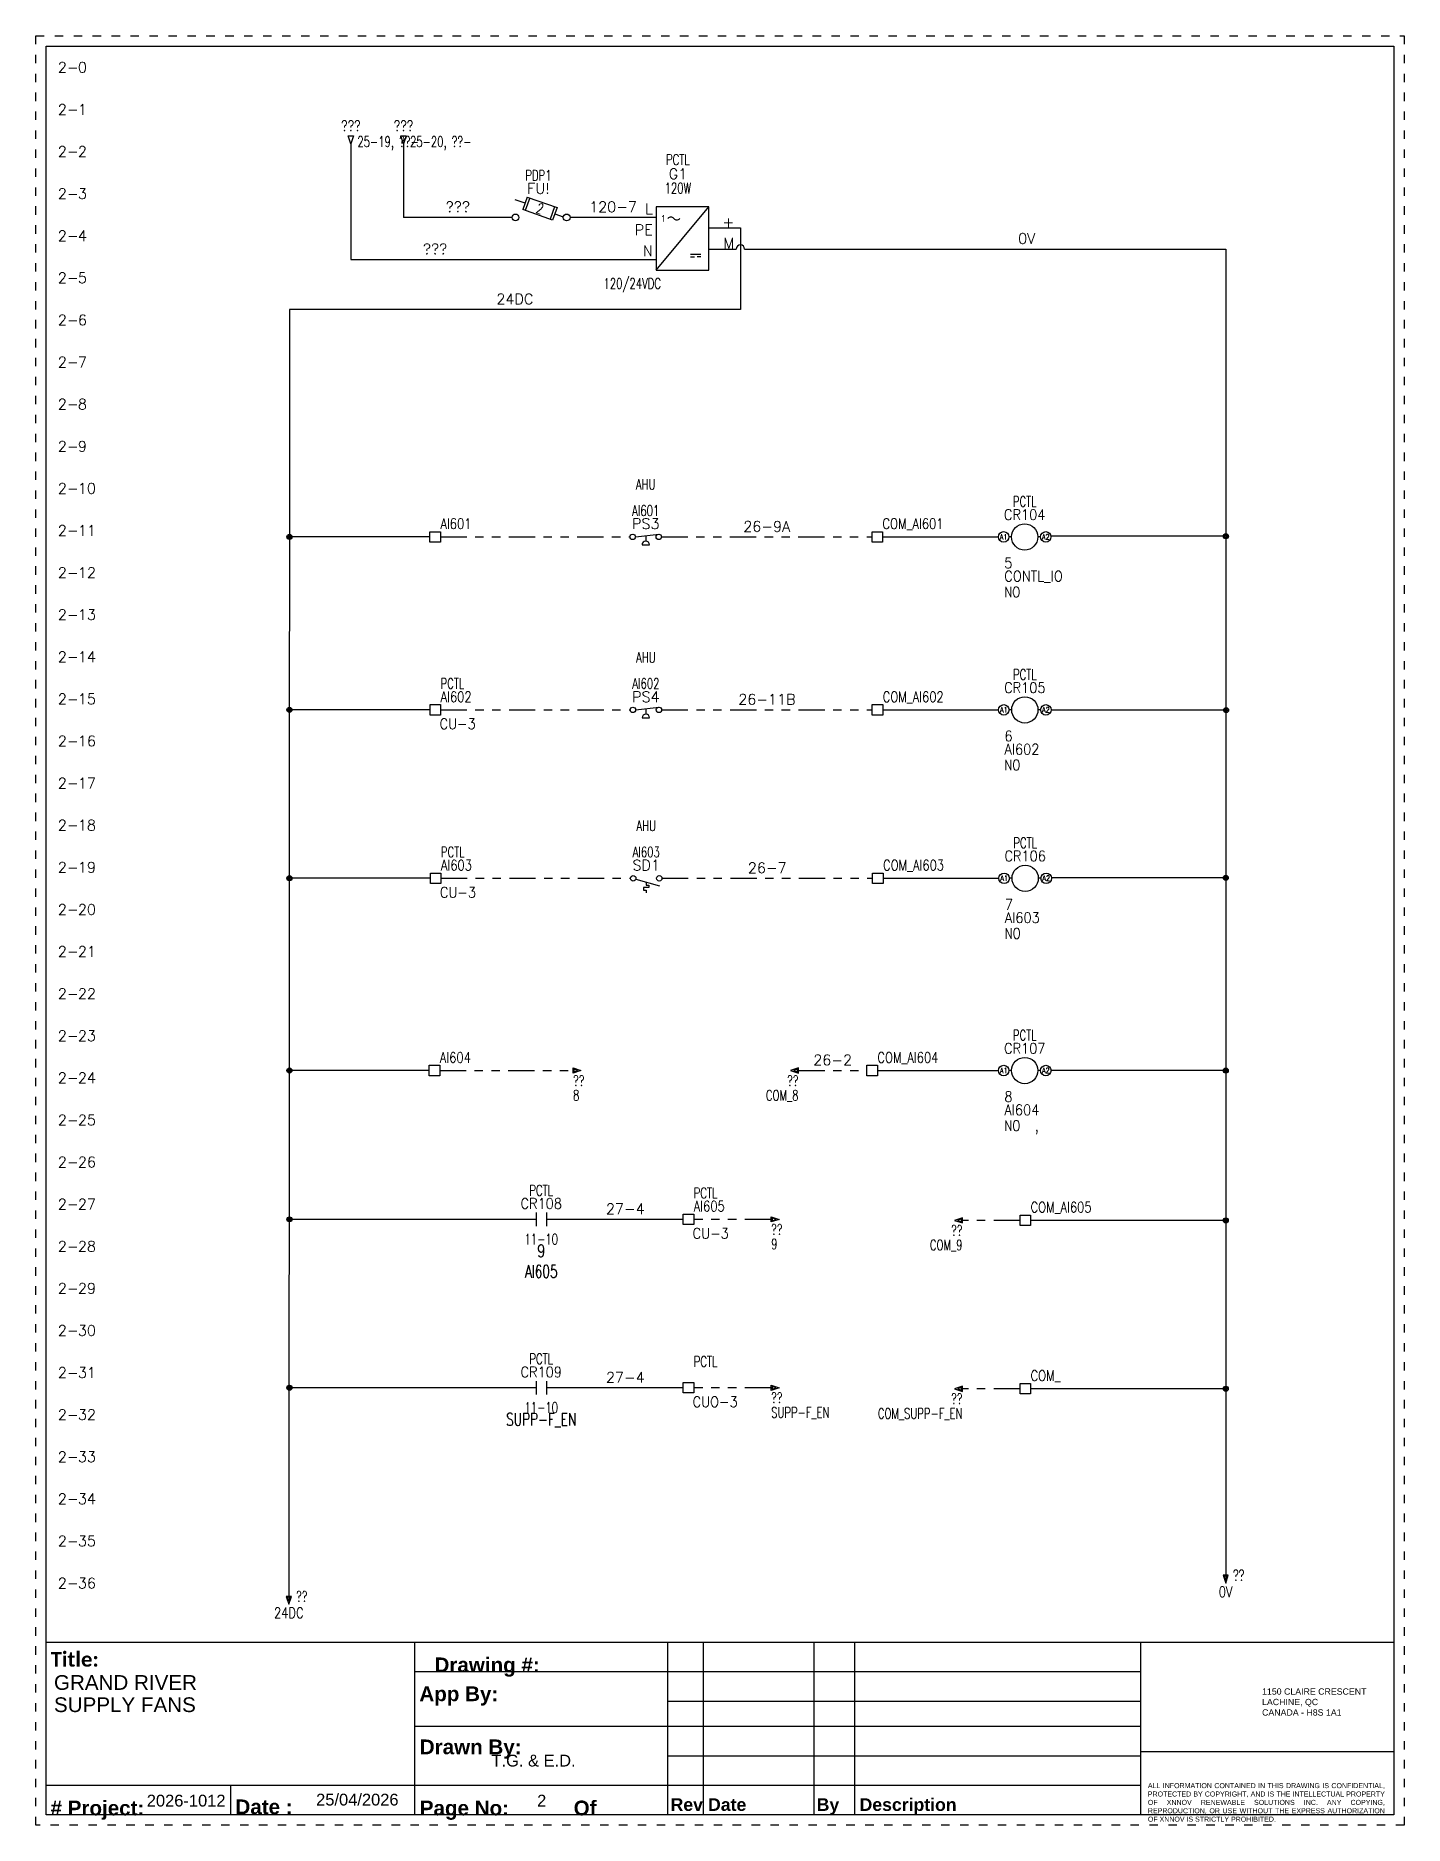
# Model space of a CAD drawing. Header units: inches. Extents: x 0 to 216, y 0 to 294.
# Drawn here: x 0 to 16.25, y 0 to 21.25 of the extents above; entities outside this region: 4.
import ezdxf
from ezdxf.enums import TextEntityAlignment as Align

# ---------------------------------------------------------------- set-up
doc = ezdxf.new("R2010")
doc.units = ezdxf.units.IN
doc.header["$MEASUREMENT"] = 0
doc.linetypes.add('DOT2', pattern=[0.125, 0, -0.125])
doc.linetypes.add('PHANTOM2', pattern=[1.25, 0.625, -0.125, 0.125, -0.125, 0.125, -0.125])
for name, color, linetype in [('BLK_18', 251, 'Continuous'), ('BLU_18', 5, 'Continuous'), ('DESC', 150, 'Continuous'), ('LOC', 8, 'Continuous'), ('MISC', 7, 'Continuous'), ('ORG_14', 30, 'Continuous'), ('RAIL', 7, 'Continuous'), ('RED_14', 1, 'Continuous'), ('RED_18', 1, 'Continuous'), ('SYMS', 7, 'Continuous'), ('TAGFIXED', 7, 'Continuous'), ('TAGS', 150, 'Continuous'), ('TERMS', 123, 'Continuous'), ('WHT_14', 7, 'Continuous'), ('WIREFIXED', 7, 'Continuous'), ('WIRENO', 72, 'Continuous'), ('WIREREF', 52, 'Continuous'), ('WIREREF_DEST', 52, 'Continuous'), ('XREF', 7, 'Continuous')]:
    doc.layers.add(name, color=color, linetype=linetype)
doc.layers.add('TITLEBLOCK_FRAME', color=7, linetype='DOT2', plot=False)
doc.styles.get("Standard").update_dxf_attribs({"font": 'arial.ttf'})
doc.styles.add('TB_BODY', font='arial.ttf')
doc.styles.add('TB_TITLE', font='ariblk.ttf')
doc.styles.add('WD', font='romans.shx')
doc.styles.add('WD_IEC', font='isocp2.shx', dxfattribs={"width": 0.9, "height": 4})

msp = doc.modelspace()

# ---------------------------------------------------------------- texts
for s, p in [('L1', (2, 290)), ('N', (212, 290))]:
    msp.add_text(s, height=4).set_placement(p)
at = {"ltscale": 0.5, "style": 'WD'}
for p in [(0.369, 20.375), (0.369, 19.875), (0.369, 19.375), (0.369, 18.875), (0.369, 18.375), (0.369, 17.875), (0.369, 17.375), (0.369, 16.875), (0.369, 16.375), (0.369, 15.875), (0.369, 15.375), (0.369, 14.875), (0.369, 14.375), (0.369, 13.875), (0.369, 13.375), (0.369, 12.875), (0.369, 12.375), (0.369, 11.875), (0.369, 11.375), (0.369, 10.875), (0.369, 10.375), (0.369, 9.875), (0.369, 9.375), (0.369, 8.875), (0.369, 8.375), (0.369, 7.875), (0.369, 7.375), (0.369, 6.875), (0.369, 6.375), (0.369, 5.875), (0.369, 5.375), (0.369, 4.875), (0.369, 4.375), (0.369, 3.875), (0.369, 3.375), (0.369, 2.875)]:
    msp.add_text('2', height=0.125, dxfattribs=at).set_placement(p, align=Align.MIDDLE_RIGHT)
for s, p in [('1', (0.5, 20.375)), ('2', (0.5, 19.875)), ('3', (0.5, 19.375)), ('4', (0.5, 18.875)), ('5', (0.5, 18.375)), ('6', (0.5, 17.875)), ('7', (0.5, 17.375)), ('8', (0.5, 16.875)), ('9', (0.5, 16.375)), ('10', (0.5, 15.875)), ('11', (0.5, 15.375)), ('12', (0.5, 14.875)), ('13', (0.5, 14.375)), ('14', (0.5, 13.875)), ('15', (0.5, 13.375)), ('16', (0.5, 12.875)), ('17', (0.5, 12.375)), ('18', (0.5, 11.875)), ('19', (0.5, 11.375)), ('20', (0.5, 10.875)), ('21', (0.5, 10.375)), ('22', (0.5, 9.875)), ('23', (0.5, 9.375)), ('24', (0.5, 8.875)), ('25', (0.5, 8.375)), ('26', (0.5, 7.875)), ('27', (0.5, 7.375)), ('28', (0.5, 6.875)), ('29', (0.5, 6.375)), ('30', (0.5, 5.875)), ('31', (0.5, 5.375)), ('32', (0.5, 4.875)), ('33', (0.5, 4.375)), ('34', (0.5, 3.875)), ('35', (0.5, 3.375)), ('36', (0.5, 2.875))]:
    msp.add_text(s, height=0.125, dxfattribs=at).set_placement(p, align=Align.MIDDLE_LEFT)
for p in [(0.441, 20.375), (0.441, 19.875), (0.441, 19.375), (0.441, 18.875), (0.441, 18.375), (0.441, 17.875), (0.441, 17.375), (0.441, 16.875), (0.441, 16.375), (0.441, 15.875), (0.441, 15.375), (0.441, 14.875), (0.441, 14.375), (0.441, 13.875), (0.441, 13.375), (0.441, 12.875), (0.441, 12.375), (0.441, 11.875), (0.441, 11.375), (0.441, 10.875), (0.441, 10.375), (0.441, 9.875), (0.441, 9.375), (0.441, 8.875), (0.441, 8.375), (0.441, 7.875), (0.441, 7.375), (0.441, 6.875), (0.441, 6.375), (0.441, 5.875), (0.441, 5.375), (0.441, 4.875), (0.441, 4.375), (0.441, 3.875), (0.441, 3.375), (0.441, 2.875)]:
    msp.add_text('-', height=0.125, dxfattribs=at).set_placement(p, align=Align.MIDDLE)

# ---------------------------------------------------------------- blocks, each defined once
blk = doc.blocks.new('HPW1_1PH')
for p, q in [((0, -0.625), (0.625, 0.125)), ((0.407, -0.437), (0.532, -0.437)), ((0.407, -0.469), (0.454, -0.469)), ((0.532, -0.469), (0.485, -0.469))]:
    blk.add_line(p, q)
blk.add_lwpolyline([(0.625, 0.125), (0, 0.125), (0, -0.625), (0.625, -0.625)], close=True)
for centre, start, end in [((0.175, -0.039), 36.8699, 143.1301), ((0.245, 0.014), 216.8699, 323.1301)]:
    blk.add_arc(centre, 0.0438, start, end)
at = {"style": 'WD_IEC'}
blk.add_text('1', height=0.084, dxfattribs=at).set_placement((0.105, -0.012), align=Align.MIDDLE_RIGHT)
at = {"style": 'WD', "width": 0.7}
for tag, p in [('INST', (-0.284, 0.794)), ('LOC', (-0.284, 0.624)), ('RATING1', (-0.284, 0.285)), ('XREF', (-0.284, -0.691)), ('DESC1', (-0.284, -0.847)), ('DESC2', (-0.284, -1.003)), ('DESC3', (-0.284, -1.158))]:
    blk.add_attdef(tag, text='', height=0.125, dxfattribs=at).set_placement(p, align=Align.CENTER)
at = {"style": 'WD'}
blk.add_attdef('TAG1', text='', height=0.125, dxfattribs=at).set_placement((-0.284, 0.455), align=Align.CENTER)
at = {"linetype": 'Continuous', "style": 'WD', "flags": 9}
for tag, p in [('MFG', (0.887, 0.257)), ('CAT', (0.889, 0.277)), ('ASSYCODE', (0.887, -0.564))]:
    blk.add_attdef(tag, text='', height=0.01, dxfattribs=at).set_placement(p, align=Align.CENTER)
at = {"linetype": 'Continuous', "style": 'WD', "flags": 8}
for tag, p in [('TERM01', (-0.04, 0.04)), ('TERM04', (1.352, -0.085)), ('TERM02', (-0.04, -0.21)), ('TERM05', (1.352, -0.335)), ('TERM03', (-0.04, -0.46))]:
    blk.add_attdef(tag, text='', height=0.125, dxfattribs=at).set_placement(p, align=Align.RIGHT)
at = {"style": 'WD'}
for tag, p, height, flags in [('X4TERM01', (0, 0), 0.0125, 1), ('X1TERM04', (0.625, -0.125), 0.0125, 1), ('X4TERM02', (0, -0.25), 0.0125, 1), ('X1TERM05', (0.625, -0.375), 0.0125, 1), ('X4TERM03', (0, -0.5), 0.0125, 1), ('FAMILY', (0.862, -0.483), 0.01, 9)]:
    blk.add_attdef(tag, p, '', height=height, dxfattribs=dict(at, flags=flags))
blk = doc.blocks.new('HA1D2')
blk.add_lwpolyline([(0, 0.094), (0.031, 0.094), (0, 0), (-0.031, 0.094), (0, 0.094)])
at = {"style": 'WD', "width": 0.8, "flags": 8}
blk.add_attdef('WIRENO', text='', height=0.125, dxfattribs=at).set_placement((0, 0.15), align=Align.CENTER)
at = {"style": 'WD', "flags": 1}
for tag, p in [('X8TERM01', (0, 0)), ('SIGCODE', (0.026, 0.066))]:
    blk.add_attdef(tag, p, '', height=0.01, dxfattribs=at)
at = {"style": 'WD', "width": 0.7}
for tag, p in [('XREF', (0.077, -0.037)), ('DESC1', (0.077, -0.206))]:
    blk.add_attdef(tag, p, '', height=0.125, dxfattribs=at)
blk = doc.blocks.new('WD_WNH')
at = {"linetype": 'Continuous', "style": 'WD'}
blk.add_attdef('WIRENO', text='', height=0.125, dxfattribs=at).set_placement((0, 0.062), align=Align.CENTER)
at = {"style": 'WD', "flags": 1}
for tag, p in [('W01USER', (0, 0.078)), ('W02USER', (0, 0.07)), ('W03USER', (0, 0.062)), ('W04USER', (0, 0.055)), ('W05USER', (0, 0.047)), ('W06USER', (0, 0.039)), ('W07USER', (0, 0.031)), ('W08USER', (0, 0.023)), ('W09USER', (0, 0.016)), ('W10USER', (0, 0.008))]:
    blk.add_attdef(tag, text='', height=0.005, dxfattribs=at).set_placement(p, align=Align.CENTER)
blk = doc.blocks.new('HA1S4')
for points in [[(0, 0), (-0.031, 0), (0, -0.094), (0.031, 0), (0, 0)], [(0.016, -0.011), (-0.016, -0.011), (0, -0.058), (0.016, -0.011)]]:
    blk.add_lwpolyline(points)
at = {"style": 'WD', "width": 0.7}
for tag, p in [('DESC1', (0.087, 0.113)), ('XREF', (0.087, -0.062))]:
    blk.add_attdef(tag, p, '', height=0.125, dxfattribs=at)
at = {"style": 'WD', "flags": 1}
for tag, p in [('X2TERM01', (0, 0)), ('SIGCODE', (0.035, -0.083))]:
    blk.add_attdef(tag, p, '', height=0.01, dxfattribs=at)
at = {"style": 'WD', "width": 0.8, "flags": 8}
blk.add_attdef('WIRENO', text='', height=0.125, dxfattribs=at).set_placement((0, -0.259), align=Align.CENTER)
blk = doc.blocks.new('HDS11FL')
for p, q in [((-0.163, 0.241), (-0.216, 0.094)), ((-0.134, 0.231), (-0.187, 0.084)), ((-0.163, 0.241), (0.19, 0.116)), ((-0.19, 0.168), (-0.307, 0.21)), ((0.137, -0.032), (-0.216, 0.094)), ((0.16, 0.126), (0.108, -0.021)), ((0.19, 0.116), (0.137, -0.032)), ((0.164, 0.042), (0.264, 0.006))]:
    blk.add_line(p, q)
at = {"linetype": 'Continuous'}
for centre in [(-0.304, 0), (0.304, 0)]:
    blk.add_circle(centre, 0.04, dxfattribs=at)
at = {"style": 'WD', "width": 0.7}
for tag, p in [('INST', (-0.031, 0.607)), ('LOC', (-0.031, 0.438))]:
    blk.add_attdef(tag, text='', height=0.125, dxfattribs=at).set_placement(p, align=Align.CENTER)
blk.add_attdef('RATING1', text='', height=0.125, rotation=340.3798, dxfattribs=at).set_placement((-0.013, 0.105), align=Align.MIDDLE_CENTER)
at = {"style": 'WD'}
blk.add_attdef('TAG1', text='', height=0.125, dxfattribs=at).set_placement((-0.031, 0.281), align=Align.CENTER)
for tag, p in [('X2LINK', (0, 0.406)), ('X8LINK', (0, -0.109))]:
    blk.add_attdef(tag, p, '', height=0.01, dxfattribs=at)
at = {"linetype": 'Continuous', "style": 'WD', "flags": 9}
for tag, p in [('ASSYCODE', (0.126, 0.206)), ('MFG', (0.126, 0.228)), ('CAT', (0.126, 0.247))]:
    blk.add_attdef(tag, text='', height=0.01, dxfattribs=at).set_placement(p, align=Align.CENTER)
at = {"style": 'WD'}
for tag, p, height, flags in [('FAMILY', (0.098, 0.264), 0.01, 9), ('X4TERM01', (-0.344, 0), 0.0125, 1), ('CONTACT', (0.098, 0.187), 0.01, 9), ('X1TERM02', (0.344, 0), 0.0125, 1)]:
    blk.add_attdef(tag, p, '', height=height, dxfattribs=dict(at, flags=flags))
at = {"linetype": 'Continuous', "style": 'WD', "flags": 8}
blk.add_attdef('TERM01', text='', height=0.125, dxfattribs=at).set_placement((-0.406, -0.031), align=Align.TOP_RIGHT)
blk.add_attdef('TERM02', text='', height=0.125, dxfattribs=at).set_placement((0.406, -0.031), align=Align.TOP_LEFT)
blk = doc.blocks.new('WD_MLRH7')
at = {"style": 'WD'}
blk.add_attdef('WDCOPY_DASH', text='', height=0.125, dxfattribs=at).set_placement((-0.684, 0), align=Align.MIDDLE)
blk.add_attdef('SHEET', text='', height=0.125, dxfattribs=at).set_placement((-0.756, 0), align=Align.MIDDLE_RIGHT)
blk.add_attdef('RUNGFIRST', text='', height=0.125, dxfattribs=at).set_placement((-0.625, 0), align=Align.MIDDLE_LEFT)
at = {"style": 'WD', "flags": 1}
for tag, p in [('RUNGHORV', (-0.25, -0.127)), ('RUNGDIST', (-0.25, -0.2)), ('RUNGCNT', (-0.25, -0.237)), ('RUNGINC', (-0.25, -0.163)), ('WIRE-START', (-0.25, -0.356)), ('WIRE-GSUF', (-0.25, -0.396)), ('PH3SPACE', (-0.25, -0.437)), ('WIREMODE', (-0.25, -0.281)), ('WIREFMT', (-0.25, -0.321))]:
    blk.add_attdef(tag, text='', height=0.025, dxfattribs=at).set_placement(p, align=Align.RIGHT)
blk = doc.blocks.new('*U20')
at = {"color": 5}
for p, q in [((0, 21), (16, 21)), ((0, 0), (0, 21)), ((16, 21), (16, 0)), ((0, 2.05), (16, 2.05)), ((4.372, 2.05), (4.372, 0)), ((7.376, 2.05), (7.376, 0)), ((7.8, 2.05), (7.8, 0)), ((9.113, 2.05), (9.113, 0)), ((9.599, 2.05), (9.599, 0)), ((9.599, 2.05), (9.599, 0)), ((12.992, 2.05), (12.992, 0)), ((4.372, 1.7), (12.992, 1.7)), ((7.376, 1.35), (12.992, 1.35)), ((4.372, 1.05), (12.992, 1.05)), ((7.376, 0.7), (12.992, 0.7)), ((12.992, 0.75), (16, 0.75)), ((0, 0.35), (12.992, 0.35)), ((2.186, 0.35), (2.186, 0)), ((16, 0), (0, 0))]:
    blk.add_line(p, q, dxfattribs=at)
at = {"layer": 'TITLEBLOCK_FRAME'}
blk.add_lwpolyline([(-0.125, 21.125), (16.125, 21.125), (16.125, -0.125), (-0.125, -0.125)], close=True, dxfattribs=at)
blk.add_lwpolyline([(-0.125, 21.125), (16.125, 21.125), (16.125, -0.125), (-0.125, -0.125)], close=True, dxfattribs=at)
at = {"color": 7, "attachment_point": 1, "style": 'TB_TITLE'}
for s, width, gutter_width, heights, insert, char_height in [('{\\fCalibri|b1|i0|c0|p34;Title:}', 4.49877, 1.75, [0], (0.052, 1.933), 0.175), ('\\pxi-3,l4,t4;{\\fArial|b1|i0|c0|p34;Drawing #:}', 2.99404, 4.083, [0], (4.435, 1.867), 0.175), ('{\\fArial|b1|i0|c0|p34;App By:}', 4.49661, 1.749, [0], (4.43, 1.523), 0.175), ('{\\fArial|b1|i0|c0|p34;Drawn By:}', 2.16756, 1.749, [0.131], (4.435, 0.893), 0.175), ('{\\fArial|b1|i0|c0|p34;# Project:}', 1.25184, 1.749, [0], (0.05, 0.167), 0.175), ('{\\fArial|b1|i0|c0|p34;Date :}', 2.18747, 1.749, [0], (2.246, 0.181), 0.175), ('{\\fArial|b1|i0|c0|p34;Page No:}', 4.49661, 1.749, [0], (4.435, 0.167), 0.175), ('{\\fArial|b1|i0|c0|p34;Of}', 4.49661, 1.749, [0], (6.262, 0.167), 0.175), ('{\\fArial|b1|i0|c0|p34;Rev}', 0.34979, 1.749, [0], (7.413, 0.195), 0.15), ('{\\fArial|b1|i0|c0|p34; Date}', 0.58778, 1.749, [0], (7.8, 0.195), 0.15), ('{\\fArial|b1|i0|c0|p34;By}', 0.36928, 1.749, [0], (9.148, 0.195), 0.15), ('{\\fArial|b1|i0|c0|p34; Description}', 1.60793, 1.749, [0], (9.599, 0.195), 0.15)]:
    blk.add_mtext_dynamic_manual_height_columns(s, width=width, gutter_width=gutter_width, heights=heights, dxfattribs=dict(at, insert=insert, char_height=char_height))
at = {"attachment_point": 1, "style": 'TB_BODY'}
for s, width, gutter_width, insert, char_height in [('1150 CLAIRE CRESCENT\\PLACHINE, QC \\PCANADA - H8S 1A1', 1.56147, 0.995, (14.437, 1.5), 0.07464), ('\\pxqj;ALL INFORMATION CONTAINED IN THIS DRAWING IS CONFIDENTIAL, PROTECTED BY COPYRIGHT, AND IS THE INTELLECTUAL PROPERTY OF XNNOV RENEWABLE SOLUTIONS INC. ANY COPYING, REPRODUCTION, OR USE WITHOUT THE EXPRESS AUTHORIZATION OF XNNOV IS STRICTLY PROHIBITED.', 2.80577, 0.597, (13.081, 0.375), 0.059714)]:
    blk.add_mtext_dynamic_manual_height_columns(s, width=width, gutter_width=gutter_width, heights=[0], dxfattribs=dict(at, insert=insert, char_height=char_height))
at = {"color": 7, "style": 'TB_BODY', "flags": 4}
for tag, p in [('N5', (7.597, 1.925)), ('N4', (7.597, 1.575)), ('N3', (7.597, 1.225)), ('N2', (7.597, 0.925)), ('N1', (7.597, 0.575)), ('PAGENO', (5.883, 0.167)), ('SHEETMAX', (6.824, 0.157))]:
    blk.add_attdef(tag, text='', height=0.14, dxfattribs=at).set_placement(p, align=Align.MIDDLE_CENTER)
for tag, height, p in [('DATE5', 0.14, (7.854, 1.925)), ('PAR5', 0.14, (9.104, 1.925)), ('DESCRIPTION5', 0.14, (9.661, 1.925)), ('TITLE1', 0.175, (0.091, 1.57)), ('DATE4', 0.14, (7.854, 1.575)), ('PAR4', 0.14, (9.104, 1.575)), ('DESCRIPTION4', 0.14, (9.661, 1.575)), ('TITLE2', 0.175, (0.091, 1.306)), ('AP.PAR', 0.14, (5.526, 1.365)), ('DATE3', 0.14, (7.854, 1.225)), ('PAR3', 0.14, (9.104, 1.225)), ('DESCRIPTION3', 0.14, (9.661, 1.225)), ('TITLE3', 0.175, (0.091, 1.041)), ('DATE2', 0.14, (7.854, 0.925)), ('PAR2', 0.14, (9.104, 0.925)), ('DESCRIPTION2', 0.14, (9.661, 0.925)), ('DESS.PAR', 0.14, (5.286, 0.642)), ('DATE1', 0.14, (7.854, 0.575)), ('PAR1', 0.14, (9.109, 0.575)), ('DESCRIPTION1', 0.14, (9.645, 0.575)), ('PRJCT', 0.14, (1.193, 0.167)), ('DATE', 0.14, (3.204, 0.179))]:
    blk.add_attdef(tag, text='', height=height, dxfattribs=at).set_placement(p, align=Align.MIDDLE_LEFT)
blk = doc.blocks.new('HT0001')
for p, q in [((-0.062, 0.062), (0.062, 0.062)), ((-0.062, -0.062), (-0.062, 0.062)), ((0.062, 0.062), (0.062, -0.062)), ((0.062, -0.062), (-0.062, -0.062))]:
    blk.add_line(p, q)
at = {"style": 'WD'}
for tag, p, width in [('INST', (0.062, 0.42), 0.7), ('LOC', (0.062, 0.25), 0.7), ('DESC1', (0.05, -0.385), 0.8)]:
    blk.add_attdef(tag, p, '', height=0.125, dxfattribs=dict(at, width=width))
at = {"linetype": 'Continuous', "style": 'WD'}
for tag, p, height, width, flags in [('TERM01', (0.062, 0.094), 0.125, 0.8, 8), ('TAGSTRIP', (0.05, -0.229), 0.125, 0.9, 8), ('DESC2', (0.05, -0.541), 0.125, 0.8, 8), ('CAT', (0.213, -0.406), 0.109, 0.8, 1), ('DESC3', (0.05, -0.698), 0.125, 0.8, 8)]:
    blk.add_attdef(tag, p, '', height=height, dxfattribs=dict(at, width=width, flags=flags))
at = {"style": 'WD', "flags": 1}
for tag, p, height in [('X4TERM01', (-0.062, 0), 0.0125), ('X4TERMDESC01', (-0.055, -0.023), 0.025), ('X2TERMDESC01', (-0.006, 0.029), 0.025), ('STRIPSEQ', (0, 0), 0.00125), ('X2TERM01', (0, 0.062), 0.0125), ('X2PIN01', (0.033, 0.084), 0.0125), ('X1TERMDESC01', (0.039, 0.007), 0.025), ('X1TERM01', (0.062, 0), 0.0125), ('X1PIN01', (0.087, 0.016), 0.0125), ('X4PIN01', (-0.114, -0.038), 0.0125), ('LINKTERM', (0, -0.002), 0.00125), ('X8TERM01', (0, -0.062), 0.0125), ('X8TERMDESC01', (0, -0.054), 0.025), ('X8PIN01', (0.026, -0.096), 0.0125)]:
    blk.add_attdef(tag, p, '', height=height, dxfattribs=at)
at = {"linetype": 'Continuous', "style": 'WD', "width": 0.8, "flags": 1}
blk.add_attdef('MFG', text='', height=0.109, dxfattribs=at).set_placement((0.088, -0.406), align=Align.RIGHT)
at = {"style": 'WD', "width": 0.7, "flags": 1}
blk.add_attdef('ASSYCODE', (0.062, -0.281), '', height=0.01, dxfattribs=at)
blk = doc.blocks.new('HCR1_RELAY-COIL')
for p, q in [((-0.156, 0), (-0.188, 0)), ((0.188, 0), (0.156, 0))]:
    blk.add_line(p, q)
for centre, radius in [((-0.25, 0), 0.0625), ((0, 0), 0.156), ((0.25, 0), 0.0625)]:
    blk.add_circle(centre, radius)
at = {"style": 'WD'}
for tag, width, p in [('INST', 0.7, (0, 0.528)), ('LOC', 0.7, (0, 0.359)), ('TAG1', 0.9, (0, 0.202))]:
    blk.add_attdef(tag, text='', height=0.125, dxfattribs=dict(at, width=width)).set_placement(p, align=Align.CENTER)
at = {"linetype": 'Continuous', "style": 'WD', "width": 0.8, "flags": 8}
for tag, p in [('TERM01', (-0.25, 0)), ('TERM02', (0.25, 0))]:
    blk.add_attdef(tag, text='', height=0.0625, dxfattribs=at).set_placement(p, align=Align.MIDDLE_CENTER)
at = {"style": 'WD', "flags": 1}
for tag, p in [('X4TERM01', (-0.312, 0)), ('X1TERM02', (0.312, 0))]:
    blk.add_attdef(tag, p, '', height=0.0125, dxfattribs=at)
at = {"linetype": 'Continuous', "style": 'WD', "flags": 9}
blk.add_attdef('ASSYCODE', text='', height=0.01, dxfattribs=at).set_placement((0, 0.109), align=Align.CENTER)
at = {"style": 'WD', "flags": 9}
blk.add_attdef('FAMILY', text='', height=0.01, dxfattribs=at).set_placement((-0.005, 0.17), align=Align.CENTER)
at = {"linetype": 'Continuous', "style": 'WD', "flags": 1}
for tag, p in [('MFG', (0, 0.14)), ('CAT', (0, 0.159))]:
    blk.add_attdef(tag, text='', height=0.01, dxfattribs=at).set_placement(p, align=Align.MIDDLE)
at = {"style": 'WD'}
for tag, p, width in [('DESC1', (-0.242, -0.373), 0.9), ('DESC2', (-0.242, -0.529), 0.9), ('XREFNO', (-0.009, -0.717), 0.8), ('XREFNC', (-0.009, -0.873), 0.8), ('DESC3', (-0.222, -1.125), 0.9)]:
    blk.add_attdef(tag, p, '', height=0.125, dxfattribs=dict(at, width=width))
at = {"style": 'WD', "width": 0.8, "flags": 8}
for tag, p in [('NO', (-0.242, -0.717)), ('NC', (-0.242, -0.873))]:
    blk.add_attdef(tag, p, '', height=0.125, dxfattribs=at)
blk = doc.blocks.new('HPS12')
at = {"linetype": 'Continuous'}
blk.add_line((-0.123, 0.002), (0.159, 0.033), dxfattribs=at)
for p, q in [((0, 0.015), (0, -0.049)), ((-0.044, -0.094), (0.044, -0.094))]:
    blk.add_line(p, q)
for centre in [(-0.155, 0), (0.155, 0)]:
    blk.add_circle(centre, 0.0322)
blk.add_arc((0, -0.094), 0.0442, 0, 180)
at = {"style": 'WD', "width": 0.7}
for tag, p in [('INST', (0, 0.732)), ('LOC', (0, 0.562)), ('DESC1', (0, 0.406)), ('DESC2', (0, 0.25)), ('XREF', (0, -0.314))]:
    blk.add_attdef(tag, text='', height=0.125, dxfattribs=at).set_placement(p, align=Align.CENTER)
at = {"style": 'WD'}
blk.add_attdef('TAG1', text='', height=0.125, dxfattribs=at).set_placement((0, 0.094), align=Align.CENTER)
for tag, p, height, flags in [('X4TERM01', (-0.188, 0), 0.0125, 1), ('FAMILY', (0.038, 0.037), 0.01, 9), ('CONTACT', (0.038, 0.02), 0.01, 1), ('X1TERM02', (0.188, 0), 0.0125, 1)]:
    blk.add_attdef(tag, p, '', height=height, dxfattribs=dict(at, flags=flags))
for tag, p in [('X2LINK', (0, 0.094)), ('X8LINK', (0, -0.125))]:
    blk.add_attdef(tag, p, '', height=0.01, dxfattribs=at)
at = {"linetype": 'Continuous', "style": 'WD', "flags": 9}
for tag, p in [('CAT', (0.063, -0.007)), ('ASSYCODE', (0.066, -0.049)), ('MFG', (0.063, -0.027))]:
    blk.add_attdef(tag, text='', height=0.01, dxfattribs=at).set_placement(p, align=Align.CENTER)
at = {"linetype": 'Continuous', "style": 'WD', "flags": 8}
blk.add_attdef('TERM01', text='', height=0.125, dxfattribs=at).set_placement((-0.25, -0.031), align=Align.TOP_RIGHT)
blk.add_attdef('TERM02', text='', height=0.125, dxfattribs=at).set_placement((0.25, -0.031), align=Align.TOP_LEFT)
at = {"style": 'WD', "width": 0.7}
for tag, p in [('RATING1', (0.247, -0.317)), ('WDTAGALT', (0.247, -0.473))]:
    blk.add_attdef(tag, p, '', height=0.125, dxfattribs=at)
blk = doc.blocks.new('WDDOT')
for radius in [0.03, 0.0187, 0.00929]:
    blk.add_circle((0, 0), radius)
blk = doc.blocks.new('HTS11')
at = {"linetype": 'Continuous'}
blk.add_line((-0.125, -0.01), (0.157, -0.091), dxfattribs=at)
for p, q in [((0.031, -0.111), (-0.031, -0.111)), ((-0.031, -0.111), (-0.031, -0.142)), ((-0.031, -0.142), (0, -0.142)), ((0, -0.046), (0, -0.08)), ((0, -0.08), (0.031, -0.08)), ((0, -0.142), (0, -0.174)), ((0.031, -0.08), (0.031, -0.111))]:
    blk.add_line(p, q)
for centre in [(-0.155, 0), (0.155, 0)]:
    blk.add_circle(centre, 0.0322)
at = {"style": 'WD', "width": 0.7}
for tag, p in [('INST', (0, 0.732)), ('LOC', (0, 0.562)), ('DESC1', (0, 0.406)), ('DESC2', (0, 0.25)), ('XREF', (0, -0.332))]:
    blk.add_attdef(tag, text='', height=0.125, dxfattribs=at).set_placement(p, align=Align.CENTER)
at = {"style": 'WD'}
blk.add_attdef('TAG1', text='', height=0.125, dxfattribs=at).set_placement((0, 0.094), align=Align.CENTER)
for tag, p, height, flags in [('X4TERM01', (-0.188, 0), 0.0125, 1), ('FAMILY', (0.038, 0.037), 0.01, 9), ('CONTACT', (0.038, 0.02), 0.01, 1), ('X1TERM02', (0.188, 0), 0.0125, 1)]:
    blk.add_attdef(tag, p, '', height=height, dxfattribs=dict(at, flags=flags))
for tag, p in [('X2LINK', (0, 0.031)), ('X8LINK', (0, -0.219))]:
    blk.add_attdef(tag, p, '', height=0.01, dxfattribs=at)
at = {"linetype": 'Continuous', "style": 'WD', "flags": 9}
for tag, p in [('CAT', (0.063, -0.007)), ('ASSYCODE', (0.062, -0.047)), ('MFG', (0.063, -0.027))]:
    blk.add_attdef(tag, text='', height=0.01, dxfattribs=at).set_placement(p, align=Align.CENTER)
at = {"linetype": 'Continuous', "style": 'WD', "flags": 8}
blk.add_attdef('TERM01', text='', height=0.125, dxfattribs=at).set_placement((-0.25, -0.016), align=Align.TOP_RIGHT)
blk.add_attdef('TERM02', text='', height=0.125, dxfattribs=at).set_placement((0.25, -0.016), align=Align.TOP_LEFT)
at = {"style": 'WD', "width": 0.7}
for tag, p in [('RATING1', (0.281, -0.294)), ('WDTAGALT', (0.281, -0.466))]:
    blk.add_attdef(tag, p, '', height=0.125, dxfattribs=at)
blk = doc.blocks.new('HA1S3')
for points in [[(0, 0), (0, 0.031), (-0.094, 0), (0, -0.031), (0, 0)], [(-0.011, -0.016), (-0.011, 0.016), (-0.058, 0), (-0.011, -0.016)]]:
    blk.add_lwpolyline(points)
at = {"style": 'WD', "width": 0.8, "flags": 8}
blk.add_attdef('WIRENO', text='', height=0.125, dxfattribs=at).set_placement((0, 0.087), align=Align.RIGHT)
at = {"style": 'WD', "flags": 1}
blk.add_attdef('SIGCODE', text='', height=0.01, dxfattribs=at).set_placement((-0.02, 0.047), align=Align.RIGHT)
blk.add_attdef('X1TERM01', (0, 0), '', height=0.01, dxfattribs=at)
at = {"style": 'WD', "width": 0.7}
for tag, p in [('XREF', (0, -0.181)), ('DESC1', (0, -0.356))]:
    blk.add_attdef(tag, text='', height=0.125, dxfattribs=at).set_placement(p, align=Align.RIGHT)
blk = doc.blocks.new('HA1S1')
for points in [[(0, 0), (0, 0.031), (0.094, 0), (0, -0.031), (0, 0)], [(0.011, 0.016), (0.011, -0.016), (0.058, 0), (0.011, 0.016)]]:
    blk.add_lwpolyline(points)
at = {"style": 'WD', "width": 0.8, "flags": 8}
blk.add_attdef('WIRENO', (0, 0.087), '', height=0.125, dxfattribs=at)
at = {"style": 'WD', "flags": 1}
for tag, p in [('SIGCODE', (-0.02, 0.047)), ('X4TERM01', (0, 0))]:
    blk.add_attdef(tag, p, '', height=0.01, dxfattribs=at)
at = {"style": 'WD', "width": 0.7}
for tag, p in [('XREF', (0, -0.181)), ('DESC1', (0, -0.356))]:
    blk.add_attdef(tag, p, '', height=0.125, dxfattribs=at)
blk = doc.blocks.new('HCR11_RELAY-CONTACT')
at = {"linetype": 'Continuous'}
for p, q in [((-0.053, 0.082), (-0.053, -0.078)), ((0.072, 0.082), (0.072, -0.078))]:
    blk.add_line(p, q, dxfattribs=at)
at = {"style": 'WD'}
for tag, width, p in [('INST', 0.7, (0.009, 0.453)), ('TAG2', 0.9, (0.009, 0.127)), ('LOC', 0.7, (0.009, 0.283)), ('XREF', 0.7, (0.009, -0.296))]:
    blk.add_attdef(tag, text='', height=0.125, dxfattribs=dict(at, width=width)).set_placement(p, align=Align.CENTER)
for tag, p, height, flags in [('X4TERM01', (-0.053, 0.002), 0.0125, 1), ('X1TERM02', (0.072, 0.002), 0.0125, 1), ('FAMILY', (0.107, 0.055), 0.01, 9), ('CONTACT', (0.107, 0.038), 0.01, 1)]:
    blk.add_attdef(tag, p, '', height=height, dxfattribs=dict(at, flags=flags))
for tag, p in [('X2LINK', (0.009, 0.127)), ('X8LINK', (0.009, -0.123))]:
    blk.add_attdef(tag, p, '', height=0.01, dxfattribs=at)
at = {"linetype": 'Continuous', "style": 'WD', "flags": 8}
blk.add_attdef('TERM01', text='', height=0.125, dxfattribs=at).set_placement((-0.116, -0.014), align=Align.TOP_RIGHT)
blk.add_attdef('TERM02', text='', height=0.125, dxfattribs=at).set_placement((0.134, -0.014), align=Align.TOP_LEFT)
at = {"color": 1, "style": 'WD', "width": 0.7}
for tag, p in [('DESC1', (0.009, -0.448)), ('DESC2', (0.009, -0.595)), ('DESC3', (0.009, -0.742))]:
    blk.add_attdef(tag, text='', height=0.15, dxfattribs=at).set_placement(p, align=Align.CENTER)

# ---------------------------------------------------------------- linework, layer by layer
at = {"layer": 'BLK_18', "ltscale": 0.5}
for p, q in [((7.992, 18.718), (8.317, 18.718)), ((8.417, 18.718), (14.13, 18.718)), ((14.13, 18.718), (14.13, 2.968)), ((14.13, 7.183), (11.813, 7.183)), ((14.13, 5.183), (11.813, 5.183))]:
    msp.add_line(p, q, dxfattribs=at)
at = {"layer": 'BLK_18', "linetype": 'PHANTOM2', "ltscale": 0.5}
for p, q in [((7.43, 15.299), (9.93, 15.299)), ((7.432, 13.245), (9.932, 13.245)), ((7.436, 11.245), (9.936, 11.245)), ((9.057, 8.962), (9.869, 8.962))]:
    msp.add_line(p, q, dxfattribs=at)
at = {"layer": 'BLK_18', "ltscale": 0.5}
msp.add_arc((8.367, 18.718), 0.05, 0, 180, dxfattribs=at)
at = {"layer": 'BLU_18', "ltscale": 0.5}
for p, q in [((7.992, 18.968), (8.367, 18.968)), ((8.367, 18.968), (8.367, 18)), ((3.012, 18), (3.004, 2.718)), ((8.367, 18), (3.012, 18)), ((5.94, 7.195), (3.012, 7.195)), ((7.688, 7.195), (6.065, 7.195)), ((5.94, 5.195), (3.012, 5.195)), ((7.688, 5.195), (6.065, 5.195))]:
    msp.add_line(p, q, dxfattribs=at)
at = {"layer": 'BLU_18', "linetype": 'PHANTOM2', "ltscale": 0.5}
for p, q in [((8.732, 7.195), (7.813, 7.195)), ((11.688, 7.183), (11.004, 7.183)), ((8.732, 5.195), (7.813, 5.195)), ((11.688, 5.183), (11.004, 5.183))]:
    msp.add_line(p, q, dxfattribs=at)
at = {"layer": 'ORG_14', "ltscale": 0.5}
for p, q in [((4.68, 15.299), (3.019, 15.299)), ((10.055, 15.299), (11.43, 15.299)), ((4.682, 13.245), (3.021, 13.245)), ((10.057, 13.245), (11.432, 13.245)), ((4.686, 11.245), (3.015, 11.245)), ((10.061, 11.245), (11.436, 11.245)), ((4.673, 8.962), (3.011, 8.962)), ((9.994, 8.962), (11.432, 8.962))]:
    msp.add_line(p, q, dxfattribs=at)
at = {"layer": 'RAIL', "lineweight": 50}
for p, q in [((10, 290), (10, 270)), ((210, 290), (210, 270))]:
    msp.add_line(p, q, dxfattribs=at)
at = {"layer": 'RED_14', "ltscale": 0.5}
for p, q in [((4.367, 19.968), (4.367, 19.093)), ((5.656, 19.093), (4.367, 19.093)), ((7.367, 19.093), (6.344, 19.093))]:
    msp.add_line(p, q, dxfattribs=at)
at = {"layer": 'RED_18', "linetype": 'PHANTOM2', "ltscale": 0.5}
for p, q in [((4.805, 15.299), (7.055, 15.299)), ((4.807, 13.245), (7.057, 13.245)), ((4.811, 11.245), (7.061, 11.245)), ((4.798, 8.962), (6.38, 8.962))]:
    msp.add_line(p, q, dxfattribs=at)
at = {"layer": 'WHT_14', "ltscale": 0.5}
for p, q in [((3.742, 19.968), (3.742, 18.593)), ((3.742, 18.593), (7.367, 18.593)), ((14.133, 15.306), (12.055, 15.306)), ((14.134, 13.241), (12.057, 13.241)), ((14.131, 11.25), (12.061, 11.25)), ((14.13, 8.961), (12.057, 8.961))]:
    msp.add_line(p, q, dxfattribs=at)

# ---------------------------------------------------------------- block references
at = {"ltscale": 0.5}
ref = msp.add_blockref('*U20', (0.125, 0.125), dxfattribs=at)
ref.add_attrib('PRJCT', '2026-1012', dxfattribs={"color": 7, "height": 0.14, "style": 'TB_BODY'}).set_placement((1.318, 0.292), align=Align.MIDDLE_LEFT)
ref.add_attrib('PAGENO', '2', dxfattribs={"color": 7, "height": 0.14, "style": 'TB_BODY'}).set_placement((6.008, 0.292), align=Align.MIDDLE_CENTER)
ref.add_attrib('DATE', '25/04/2026', dxfattribs={"color": 7, "height": 0.14, "style": 'TB_BODY'}).set_placement((3.329, 0.304), align=Align.MIDDLE_LEFT)
ref.add_attrib('DESS.PAR', 'T.G. & E.D.', dxfattribs={"color": 7, "height": 0.14, "style": 'TB_BODY'}).set_placement((5.411, 0.767), align=Align.MIDDLE_LEFT)
ref.add_attrib('TITLE1', 'GRAND RIVER', dxfattribs={"color": 7, "height": 0.175, "style": 'TB_BODY'}).set_placement((0.216, 1.695), align=Align.MIDDLE_LEFT)
ref.add_attrib('TITLE2', 'SUPPLY FANS', dxfattribs={"color": 7, "height": 0.175, "style": 'TB_BODY'}).set_placement((0.216, 1.431), align=Align.MIDDLE_LEFT)
msp.add_blockref('WD_MLRH7', (1.125, 20.875), dxfattribs=at).add_auto_attribs({'RUNGFIRST': '0', 'SHEET': '2', 'WDCOPY_DASH': '-'})
at = {"layer": 'SYMS', "ltscale": 0.5}
ref = msp.add_blockref('HA1D2', (3.742, 19.968), dxfattribs=at)
ref.add_attrib('WIRENO', '???', dxfattribs={"layer": 'WIREREF_DEST', "height": 0.125, "style": 'WD', "width": 0.8, "flags": 8}).set_placement((3.742, 20.118), align=Align.CENTER)
ref.add_attrib('XREF', '25-19, ??-', (3.819, 19.931), dxfattribs={"layer": 'XREF', "height": 0.125, "style": 'WD', "width": 0.7})
ref = msp.add_blockref('HA1D2', (4.367, 19.968), dxfattribs=at)
ref.add_attrib('WIRENO', '???', dxfattribs={"layer": 'WIREREF_DEST', "height": 0.125, "style": 'WD', "width": 0.8, "flags": 8}).set_placement((4.367, 20.118), align=Align.CENTER)
ref.add_attrib('XREF', '25-20, ??-', (4.444, 19.931), dxfattribs={"layer": 'XREF', "height": 0.125, "style": 'WD', "width": 0.7})
ref = msp.add_blockref('HPW1_1PH', (7.367, 19.093), dxfattribs=at)
ref.add_attrib('TERM01', 'L', dxfattribs={"layer": 'TERMS', "linetype": 'Continuous', "height": 0.125, "style": 'WD', "flags": 8}).set_placement((7.327, 19.133), align=Align.RIGHT)
ref.add_attrib('TERM02', 'PE', dxfattribs={"layer": 'TERMS', "linetype": 'Continuous', "height": 0.125, "style": 'WD', "flags": 8}).set_placement((7.327, 18.883), align=Align.RIGHT)
ref.add_attrib('TERM03', 'N', dxfattribs={"layer": 'TERMS', "linetype": 'Continuous', "height": 0.125, "style": 'WD', "flags": 8}).set_placement((7.327, 18.633), align=Align.RIGHT)
ref.add_attrib('TERM04', '+', dxfattribs={"layer": 'TERMS', "linetype": 'Continuous', "height": 0.125, "style": 'WD', "flags": 8}).set_placement((8.294, 18.974), align=Align.RIGHT)
ref.add_attrib('TERM05', 'M', dxfattribs={"layer": 'TERMS', "linetype": 'Continuous', "height": 0.125, "style": 'WD', "flags": 8}).set_placement((8.294, 18.724), align=Align.RIGHT)
ref.add_attrib('LOC', 'PCTL', dxfattribs={"layer": 'LOC', "height": 0.125, "style": 'WD', "width": 0.7}).set_placement((7.625, 19.717), align=Align.CENTER)
ref.add_attrib('TAG1F', 'G1', dxfattribs={"layer": 'TAGFIXED', "height": 0.125, "style": 'WD'}).set_placement((7.625, 19.548), align=Align.CENTER)
ref.add_attrib('DESC1', '120/24VDC', dxfattribs={"layer": 'DESC', "height": 0.125, "style": 'WD', "width": 0.7}).set_placement((7.083, 18.246), align=Align.CENTER)
ref.add_attrib('RATING1', '120W', dxfattribs={"layer": 'MISC', "height": 0.125, "style": 'WD', "width": 0.7}).set_placement((7.625, 19.378), align=Align.CENTER)
ref = msp.add_blockref('HDS11FL', (6, 19.093), dxfattribs=at)
ref.add_attrib('RATING1', '2', dxfattribs={"layer": 'MISC', "height": 0.125, "rotation": 340.3798, "style": 'WD', "width": 0.7}).set_placement((5.987, 19.198), align=Align.MIDDLE_CENTER)
ref.add_attrib('LOC', 'PDP1', dxfattribs={"layer": 'LOC', "height": 0.125, "style": 'WD', "width": 0.7}).set_placement((5.969, 19.531), align=Align.CENTER)
ref.add_attrib('TAG1F', 'FU!', dxfattribs={"layer": 'TAGFIXED', "height": 0.125, "style": 'WD'}).set_placement((5.969, 19.374), align=Align.CENTER)
ref = msp.add_blockref('HPS12', (7.243, 15.299), dxfattribs=at)
ref.add_attrib('LOC', 'AHU', dxfattribs={"layer": 'LOC', "height": 0.125, "style": 'WD', "width": 0.7}).set_placement((7.243, 15.861), align=Align.CENTER)
ref.add_attrib('DESC2', 'AI601', dxfattribs={"layer": 'DESC', "height": 0.125, "style": 'WD', "width": 0.7}).set_placement((7.243, 15.549), align=Align.CENTER)
ref.add_attrib('TAG1', 'PS3', dxfattribs={"layer": 'TAGS', "height": 0.125, "style": 'WD'}).set_placement((7.243, 15.393), align=Align.CENTER)
ref = msp.add_blockref('HCR1_RELAY-COIL', (11.743, 15.299), dxfattribs=at)
ref.add_attrib('TERM02', 'A2', dxfattribs={"layer": 'TERMS', "linetype": 'Continuous', "height": 0.0625, "style": 'WD', "width": 0.8, "flags": 8}).set_placement((11.993, 15.299), align=Align.MIDDLE_CENTER)
ref.add_attrib('TERM01', 'A1', dxfattribs={"layer": 'TERMS', "linetype": 'Continuous', "height": 0.0625, "style": 'WD', "width": 0.8, "flags": 8}).set_placement((11.493, 15.299), align=Align.MIDDLE_CENTER)
ref.add_attrib('LOC', 'PCTL', dxfattribs={"layer": 'LOC', "height": 0.125, "style": 'WD', "width": 0.7}).set_placement((11.743, 15.657), align=Align.CENTER)
ref.add_attrib('NO', 'NO', (11.501, 14.582), dxfattribs={"layer": 'MISC', "height": 0.125, "style": 'WD', "width": 0.8, "flags": 8})
ref.add_attrib('DESC2', 'CONTL_IO', (11.501, 14.77), dxfattribs={"layer": 'DESC', "height": 0.125, "style": 'WD', "width": 0.9})
ref.add_attrib('DESC1', '5', (11.501, 14.926), dxfattribs={"layer": 'DESC', "height": 0.125, "style": 'WD', "width": 0.9})
ref.add_attrib('TAG1', 'CR104', dxfattribs={"layer": 'TAGS', "height": 0.125, "style": 'WD', "width": 0.9}).set_placement((11.743, 15.501), align=Align.CENTER)
ref = msp.add_blockref('HT0001', (4.743, 15.299), dxfattribs=at)
ref.add_attrib('TERM01', 'AI601', (4.805, 15.393), dxfattribs={"layer": 'TERMS', "linetype": 'Continuous', "height": 0.125, "style": 'WD', "width": 0.8, "flags": 8})
ref = msp.add_blockref('HT0001', (9.993, 15.299), dxfattribs=at)
ref.add_attrib('TERM01', 'COM_AI601', (10.055, 15.393), dxfattribs={"layer": 'TERMS', "linetype": 'Continuous', "height": 0.125, "style": 'WD', "width": 0.8, "flags": 8})
for p in [(3.012, 15.299), (14.133, 15.306), (3.012, 13.245), (14.134, 13.241), (3.012, 11.245), (14.131, 11.25), (3.012, 8.962), (14.13, 8.961), (3.012, 7.195), (14.13, 7.183), (3.012, 5.195), (14.13, 5.183)]:
    msp.add_blockref('WDDOT', p, dxfattribs=at)
ref = msp.add_blockref('HPS12', (7.245, 13.245), dxfattribs=at)
ref.add_attrib('LOC', 'AHU', dxfattribs={"layer": 'LOC', "height": 0.125, "style": 'WD', "width": 0.7}).set_placement((7.245, 13.807), align=Align.CENTER)
ref.add_attrib('DESC2', 'AI602', dxfattribs={"layer": 'DESC', "height": 0.125, "style": 'WD', "width": 0.7}).set_placement((7.245, 13.495), align=Align.CENTER)
ref.add_attrib('TAG1', 'PS4', dxfattribs={"layer": 'TAGS', "height": 0.125, "style": 'WD'}).set_placement((7.245, 13.338), align=Align.CENTER)
ref = msp.add_blockref('HT0001', (4.745, 13.245), dxfattribs=at)
ref.add_attrib('LOC', 'PCTL', (4.807, 13.495), dxfattribs={"layer": 'LOC', "height": 0.125, "style": 'WD', "width": 0.7})
ref.add_attrib('TERM01', 'AI602', (4.807, 13.338), dxfattribs={"layer": 'TERMS', "linetype": 'Continuous', "height": 0.125, "style": 'WD', "width": 0.8, "flags": 8})
ref.add_attrib('TAGSTRIP', 'CU-3', (4.795, 13.016), dxfattribs={"layer": 'TAGS', "linetype": 'Continuous', "height": 0.125, "style": 'WD', "width": 0.9, "flags": 8})
ref = msp.add_blockref('HCR1_RELAY-COIL', (11.745, 13.245), dxfattribs=at)
ref.add_attrib('TERM02', 'A2', dxfattribs={"layer": 'TERMS', "linetype": 'Continuous', "height": 0.0625, "style": 'WD', "width": 0.8, "flags": 8}).set_placement((11.995, 13.245), align=Align.MIDDLE_CENTER)
ref.add_attrib('TERM01', 'A1', dxfattribs={"layer": 'TERMS', "linetype": 'Continuous', "height": 0.0625, "style": 'WD', "width": 0.8, "flags": 8}).set_placement((11.495, 13.245), align=Align.MIDDLE_CENTER)
ref.add_attrib('LOC', 'PCTL', dxfattribs={"layer": 'LOC', "height": 0.125, "style": 'WD', "width": 0.7}).set_placement((11.745, 13.603), align=Align.CENTER)
ref.add_attrib('NO', 'NO', (11.503, 12.528), dxfattribs={"layer": 'MISC', "height": 0.125, "style": 'WD', "width": 0.8, "flags": 8})
ref.add_attrib('DESC2', 'AI602', (11.503, 12.715), dxfattribs={"layer": 'DESC', "height": 0.125, "style": 'WD', "width": 0.9})
ref.add_attrib('DESC1', '6', (11.503, 12.872), dxfattribs={"layer": 'DESC', "height": 0.125, "style": 'WD', "width": 0.9})
ref.add_attrib('TAG1', 'CR105', dxfattribs={"layer": 'TAGS', "height": 0.125, "style": 'WD', "width": 0.9}).set_placement((11.745, 13.447), align=Align.CENTER)
ref = msp.add_blockref('HT0001', (9.995, 13.245), dxfattribs=at)
ref.add_attrib('TERM01', 'COM_AI602', (10.057, 13.338), dxfattribs={"layer": 'TERMS', "linetype": 'Continuous', "height": 0.125, "style": 'WD', "width": 0.8, "flags": 8})
ref = msp.add_blockref('HTS11', (7.249, 11.245), dxfattribs=at)
ref.add_attrib('LOC', 'AHU', dxfattribs={"layer": 'LOC', "height": 0.125, "style": 'WD', "width": 0.7}).set_placement((7.249, 11.807), align=Align.CENTER)
ref.add_attrib('DESC2', 'AI603', dxfattribs={"layer": 'DESC', "height": 0.125, "style": 'WD', "width": 0.7}).set_placement((7.249, 11.495), align=Align.CENTER)
ref.add_attrib('TAG1F', 'SD1', dxfattribs={"layer": 'TAGFIXED', "height": 0.125, "style": 'WD'}).set_placement((7.249, 11.338), align=Align.CENTER)
ref = msp.add_blockref('HCR1_RELAY-COIL', (11.749, 11.245), dxfattribs=at)
ref.add_attrib('TERM02', 'A2', dxfattribs={"layer": 'TERMS', "linetype": 'Continuous', "height": 0.0625, "style": 'WD', "width": 0.8, "flags": 8}).set_placement((11.999, 11.245), align=Align.MIDDLE_CENTER)
ref.add_attrib('TERM01', 'A1', dxfattribs={"layer": 'TERMS', "linetype": 'Continuous', "height": 0.0625, "style": 'WD', "width": 0.8, "flags": 8}).set_placement((11.499, 11.245), align=Align.MIDDLE_CENTER)
ref.add_attrib('LOC', 'PCTL', dxfattribs={"layer": 'LOC', "height": 0.125, "style": 'WD', "width": 0.7}).set_placement((11.749, 11.603), align=Align.CENTER)
ref.add_attrib('NO', 'NO', (11.507, 10.528), dxfattribs={"layer": 'MISC', "height": 0.125, "style": 'WD', "width": 0.8, "flags": 8})
ref.add_attrib('DESC2', 'AI603', (11.507, 10.715), dxfattribs={"layer": 'DESC', "height": 0.125, "style": 'WD', "width": 0.9})
ref.add_attrib('DESC1', '7', (11.507, 10.872), dxfattribs={"layer": 'DESC', "height": 0.125, "style": 'WD', "width": 0.9})
ref.add_attrib('TAG1', 'CR106', dxfattribs={"layer": 'TAGS', "height": 0.125, "style": 'WD', "width": 0.9}).set_placement((11.749, 11.447), align=Align.CENTER)
ref = msp.add_blockref('HT0001', (4.749, 11.245), dxfattribs=at)
ref.add_attrib('LOC', 'PCTL', (4.811, 11.495), dxfattribs={"layer": 'LOC', "height": 0.125, "style": 'WD', "width": 0.7})
ref.add_attrib('TERM01', 'AI603', (4.811, 11.338), dxfattribs={"layer": 'TERMS', "linetype": 'Continuous', "height": 0.125, "style": 'WD', "width": 0.8, "flags": 8})
ref.add_attrib('TAGSTRIP', 'CU-3', (4.799, 11.016), dxfattribs={"layer": 'TAGS', "linetype": 'Continuous', "height": 0.125, "style": 'WD', "width": 0.9, "flags": 8})
ref = msp.add_blockref('HT0001', (9.999, 11.245), dxfattribs=at)
ref.add_attrib('TERM01', 'COM_AI603', (10.061, 11.338), dxfattribs={"layer": 'TERMS', "linetype": 'Continuous', "height": 0.125, "style": 'WD', "width": 0.8, "flags": 8})
ref = msp.add_blockref('HCR1_RELAY-COIL', (11.744, 8.962), dxfattribs=at)
ref.add_attrib('TERM02', 'A2', dxfattribs={"layer": 'TERMS', "linetype": 'Continuous', "height": 0.0625, "style": 'WD', "width": 0.8, "flags": 8}).set_placement((11.994, 8.962), align=Align.MIDDLE_CENTER)
ref.add_attrib('TERM01', 'A1', dxfattribs={"layer": 'TERMS', "linetype": 'Continuous', "height": 0.0625, "style": 'WD', "width": 0.8, "flags": 8}).set_placement((11.494, 8.962), align=Align.MIDDLE_CENTER)
ref.add_attrib('LOC', 'PCTL', dxfattribs={"layer": 'LOC', "height": 0.125, "style": 'WD', "width": 0.7}).set_placement((11.744, 9.32), align=Align.CENTER)
ref.add_attrib('NO', 'NO', (11.502, 8.245), dxfattribs={"layer": 'MISC', "height": 0.125, "style": 'WD', "width": 0.8, "flags": 8})
ref.add_attrib('XREFNO', '\u2003,\u2003\u2003', (11.736, 8.245), dxfattribs={"layer": 'XREF', "height": 0.125, "style": 'WD', "width": 0.8})
ref.add_attrib('DESC2', 'AI604', (11.502, 8.432), dxfattribs={"layer": 'DESC', "height": 0.125, "style": 'WD', "width": 0.9})
ref.add_attrib('DESC1', '8', (11.502, 8.589), dxfattribs={"layer": 'DESC', "height": 0.125, "style": 'WD', "width": 0.9})
ref.add_attrib('TAG1', 'CR107', dxfattribs={"layer": 'TAGS', "height": 0.125, "style": 'WD', "width": 0.9}).set_placement((11.744, 9.164), align=Align.CENTER)
at = {"layer": 'SYMS'}
ref = msp.add_blockref('HT0001', (4.735, 8.962), dxfattribs=at)
ref.add_attrib('TERM01', 'AI604', (4.798, 9.055), dxfattribs={"layer": 'TERMS', "linetype": 'Continuous', "height": 0.125, "style": 'WD', "width": 0.8, "flags": 8})
ref = msp.add_blockref('HT0001', (9.932, 8.962), dxfattribs=at)
ref.add_attrib('TERM01', 'COM_AI604', (9.994, 9.055), dxfattribs={"layer": 'TERMS', "linetype": 'Continuous', "height": 0.125, "style": 'WD', "width": 0.8, "flags": 8})
at = {"layer": 'SYMS', "ltscale": 0.5}
ref = msp.add_blockref('HA1S1', (6.38, 8.962), dxfattribs=at)
ref.add_attrib('DESC1', '8', (6.38, 8.605), dxfattribs={"layer": 'DESC', "height": 0.125, "style": 'WD', "width": 0.7})
ref.add_attrib('XREF', '??', (6.38, 8.78), dxfattribs={"layer": 'XREF', "height": 0.125, "style": 'WD', "width": 0.7})
ref = msp.add_blockref('HA1S3', (9.057, 8.962), dxfattribs=at)
ref.add_attrib('DESC1', 'COM_8', dxfattribs={"layer": 'DESC', "height": 0.125, "style": 'WD', "width": 0.7}).set_placement((9.057, 8.605), align=Align.RIGHT)
ref.add_attrib('XREF', '??', dxfattribs={"layer": 'XREF', "height": 0.125, "style": 'WD', "width": 0.7}).set_placement((9.057, 8.78), align=Align.RIGHT)
ref = msp.add_blockref('HCR11_RELAY-CONTACT', (5.993, 7.193), dxfattribs=at)
ref.add_attrib('LOC', 'PCTL', dxfattribs={"layer": 'LOC', "height": 0.125, "style": 'WD', "width": 0.7}).set_placement((6.002, 7.476), align=Align.CENTER)
ref.add_attrib('XREF', '11-10', dxfattribs={"layer": 'XREF', "height": 0.125, "style": 'WD', "width": 0.7}).set_placement((6.002, 6.897), align=Align.CENTER)
ref.add_attrib('DESC2', 'AI605', dxfattribs={"layer": 'DESC', "color": 1, "height": 0.15, "style": 'WD', "width": 0.7}).set_placement((6.002, 6.502), align=Align.CENTER)
ref.add_attrib('DESC1', '9', dxfattribs={"layer": 'DESC', "color": 1, "height": 0.15, "style": 'WD', "width": 0.7}).set_placement((6.002, 6.745), align=Align.CENTER)
ref.add_attrib('TAG2', 'CR108', dxfattribs={"layer": 'TAGS', "height": 0.125, "style": 'WD', "width": 0.9}).set_placement((6.002, 7.32), align=Align.CENTER)
ref = msp.add_blockref('HT0001', (7.751, 7.195), dxfattribs=at)
ref.add_attrib('LOC', 'PCTL', (7.813, 7.445), dxfattribs={"layer": 'LOC', "height": 0.125, "style": 'WD', "width": 0.7})
ref.add_attrib('TERM01', 'AI605', (7.813, 7.289), dxfattribs={"layer": 'TERMS', "linetype": 'Continuous', "height": 0.125, "style": 'WD', "width": 0.8, "flags": 8})
ref.add_attrib('TAGSTRIP', 'CU-3', (7.8, 6.966), dxfattribs={"layer": 'TAGS', "linetype": 'Continuous', "height": 0.125, "style": 'WD', "width": 0.9, "flags": 8})
ref = msp.add_blockref('HA1S1', (8.732, 7.195), dxfattribs=at)
ref.add_attrib('DESC1', '9', (8.732, 6.839), dxfattribs={"layer": 'DESC', "height": 0.125, "style": 'WD', "width": 0.7})
ref.add_attrib('XREF', '??', (8.732, 7.014), dxfattribs={"layer": 'XREF', "height": 0.125, "style": 'WD', "width": 0.7})
ref = msp.add_blockref('HT0001', (11.751, 7.183), dxfattribs=at)
ref.add_attrib('TERM01', 'COM_AI605', (11.813, 7.277), dxfattribs={"layer": 'TERMS', "linetype": 'Continuous', "height": 0.125, "style": 'WD', "width": 0.8, "flags": 8})
ref = msp.add_blockref('HA1S3', (11.004, 7.183), dxfattribs=at)
ref.add_attrib('DESC1', 'COM_9', dxfattribs={"layer": 'DESC', "height": 0.125, "style": 'WD', "width": 0.7}).set_placement((11.004, 6.827), align=Align.RIGHT)
ref.add_attrib('XREF', '??', dxfattribs={"layer": 'XREF', "height": 0.125, "style": 'WD', "width": 0.7}).set_placement((11.004, 7.002), align=Align.RIGHT)
ref = msp.add_blockref('HCR11_RELAY-CONTACT', (5.993, 5.193), dxfattribs=at)
ref.add_attrib('LOC', 'PCTL', dxfattribs={"layer": 'LOC', "height": 0.125, "style": 'WD', "width": 0.7}).set_placement((6.002, 5.476), align=Align.CENTER)
ref.add_attrib('XREF', '11-10', dxfattribs={"layer": 'XREF', "height": 0.125, "style": 'WD', "width": 0.7}).set_placement((6.002, 4.897), align=Align.CENTER)
ref.add_attrib('DESC1', 'SUPP-F_EN', dxfattribs={"layer": 'DESC', "color": 1, "height": 0.15, "style": 'WD', "width": 0.7}).set_placement((6.002, 4.745), align=Align.CENTER)
ref.add_attrib('TAG2', 'CR109', dxfattribs={"layer": 'TAGS', "height": 0.125, "style": 'WD', "width": 0.9}).set_placement((6.002, 5.32), align=Align.CENTER)
ref = msp.add_blockref('HT0001', (7.751, 5.195), dxfattribs=at)
ref.add_attrib('LOC', 'PCTL', (7.813, 5.445), dxfattribs={"layer": 'LOC', "height": 0.125, "style": 'WD', "width": 0.7})
ref.add_attrib('TAGSTRIP', 'CUO-3', (7.8, 4.966), dxfattribs={"layer": 'TAGS', "linetype": 'Continuous', "height": 0.125, "style": 'WD', "width": 0.9, "flags": 8})
ref = msp.add_blockref('HT0001', (11.751, 5.183), dxfattribs=at)
ref.add_attrib('TERM01', 'COM_', (11.813, 5.277), dxfattribs={"layer": 'TERMS', "linetype": 'Continuous', "height": 0.125, "style": 'WD', "width": 0.8, "flags": 8})
ref = msp.add_blockref('HA1S1', (8.732, 5.195), dxfattribs=at)
ref.add_attrib('DESC1', 'SUPP-F_EN', (8.732, 4.839), dxfattribs={"layer": 'DESC', "height": 0.125, "style": 'WD', "width": 0.7})
ref.add_attrib('XREF', '??', (8.732, 5.014), dxfattribs={"layer": 'XREF', "height": 0.125, "style": 'WD', "width": 0.7})
ref = msp.add_blockref('HA1S3', (11.004, 5.183), dxfattribs=at)
ref.add_attrib('DESC1', 'COM_SUPP-F_EN', dxfattribs={"layer": 'DESC', "height": 0.125, "style": 'WD', "width": 0.7}).set_placement((11.004, 4.827), align=Align.RIGHT)
ref.add_attrib('XREF', '??', dxfattribs={"layer": 'XREF', "height": 0.125, "style": 'WD', "width": 0.7}).set_placement((11.004, 5.002), align=Align.RIGHT)
ref = msp.add_blockref('HA1S4', (14.13, 2.968), dxfattribs=at)
ref.add_attrib('WIRENO', '0V', dxfattribs={"layer": 'WIREREF', "height": 0.125, "style": 'WD', "width": 0.8, "flags": 8}).set_placement((14.129, 2.709), align=Align.CENTER)
ref.add_attrib('XREF', '??', (14.217, 2.906), dxfattribs={"layer": 'XREF', "height": 0.125, "style": 'WD', "width": 0.7})
ref = msp.add_blockref('HA1S4', (3.004, 2.718), dxfattribs=at)
ref.add_attrib('WIRENO', '24DC', dxfattribs={"layer": 'WIREREF', "height": 0.125, "style": 'WD', "width": 0.8, "flags": 8}).set_placement((3.004, 2.459), align=Align.CENTER)
ref.add_attrib('XREF', '??', (3.091, 2.656), dxfattribs={"layer": 'XREF', "height": 0.125, "style": 'WD', "width": 0.7})
at = {"layer": 'WIREFIXED', "ltscale": 0.5}
ref = msp.add_blockref('WD_WNH', (6.855, 19.093), dxfattribs=at)
ref.add_attrib('WIRENOF', '120-7', dxfattribs={"linetype": 'Continuous', "height": 0.125, "style": 'WD'}).set_placement((6.855, 19.156), align=Align.CENTER)
ref = msp.add_blockref('WD_WNH', (11.767, 18.718), dxfattribs=at)
ref.add_attrib('WIRENOF', '0V', dxfattribs={"linetype": 'Continuous', "height": 0.125, "style": 'WD'}).set_placement((11.767, 18.781), align=Align.CENTER)
ref = msp.add_blockref('WD_WNH', (5.689, 18), dxfattribs=at)
ref.add_attrib('WIRENOF', '24DC', dxfattribs={"linetype": 'Continuous', "height": 0.125, "style": 'WD'}).set_placement((5.689, 18.062), align=Align.CENTER)
at = {"layer": 'WIRENO', "ltscale": 0.5}
ref = msp.add_blockref('WD_WNH', (5.012, 19.093), dxfattribs=at)
ref.add_attrib('WIRENO', '???', dxfattribs={"linetype": 'Continuous', "height": 0.125, "style": 'WD'}).set_placement((5.012, 19.156), align=Align.CENTER)
ref = msp.add_blockref('WD_WNH', (4.742, 18.593), dxfattribs=at)
ref.add_attrib('WIRENO', '???', dxfattribs={"linetype": 'Continuous', "height": 0.125, "style": 'WD'}).set_placement((4.742, 18.656), align=Align.CENTER)
ref = msp.add_blockref('WD_WNH', (8.68, 15.299), dxfattribs=at)
ref.add_attrib('WIRENO', '26-9A', dxfattribs={"linetype": 'Continuous', "height": 0.125, "style": 'WD'}).set_placement((8.68, 15.361), align=Align.CENTER)
ref = msp.add_blockref('WD_WNH', (8.682, 13.245), dxfattribs=at)
ref.add_attrib('WIRENO', '26-11B', dxfattribs={"linetype": 'Continuous', "height": 0.125, "style": 'WD'}).set_placement((8.682, 13.307), align=Align.CENTER)
at = {"layer": 'WIRENO'}
ref = msp.add_blockref('WD_WNH', (8.686, 11.245), dxfattribs=at)
ref.add_attrib('WIRENO', '26-7', dxfattribs={"linetype": 'Continuous', "height": 0.125, "style": 'WD'}).set_placement((8.686, 11.307), align=Align.CENTER)
at = {"layer": 'WIRENO', "ltscale": 0.5}
ref = msp.add_blockref('WD_WNH', (9.463, 8.962), dxfattribs=at)
ref.add_attrib('WIRENO', '26-2', dxfattribs={"linetype": 'Continuous', "height": 0.125, "style": 'WD'}).set_placement((9.463, 9.024), align=Align.CENTER)
ref = msp.add_blockref('WD_WNH', (7.001, 7.195), dxfattribs=at)
ref.add_attrib('WIRENO', '27-4', dxfattribs={"linetype": 'Continuous', "height": 0.125, "style": 'WD'}).set_placement((7.001, 7.257), align=Align.CENTER)
ref = msp.add_blockref('WD_WNH', (7.001, 5.195), dxfattribs=at)
ref.add_attrib('WIRENO', '27-4', dxfattribs={"linetype": 'Continuous', "height": 0.125, "style": 'WD'}).set_placement((7.001, 5.257), align=Align.CENTER)

msp.set_redraw_order([(e.dxf.handle, doc.entitydb.next_handle()) for e in msp.query("TEXT MTEXT ATTDEF DIMENSION ARC_DIMENSION")])  # texts and dimensions are drawn at this point

doc.saveas('drawing.dxf')
